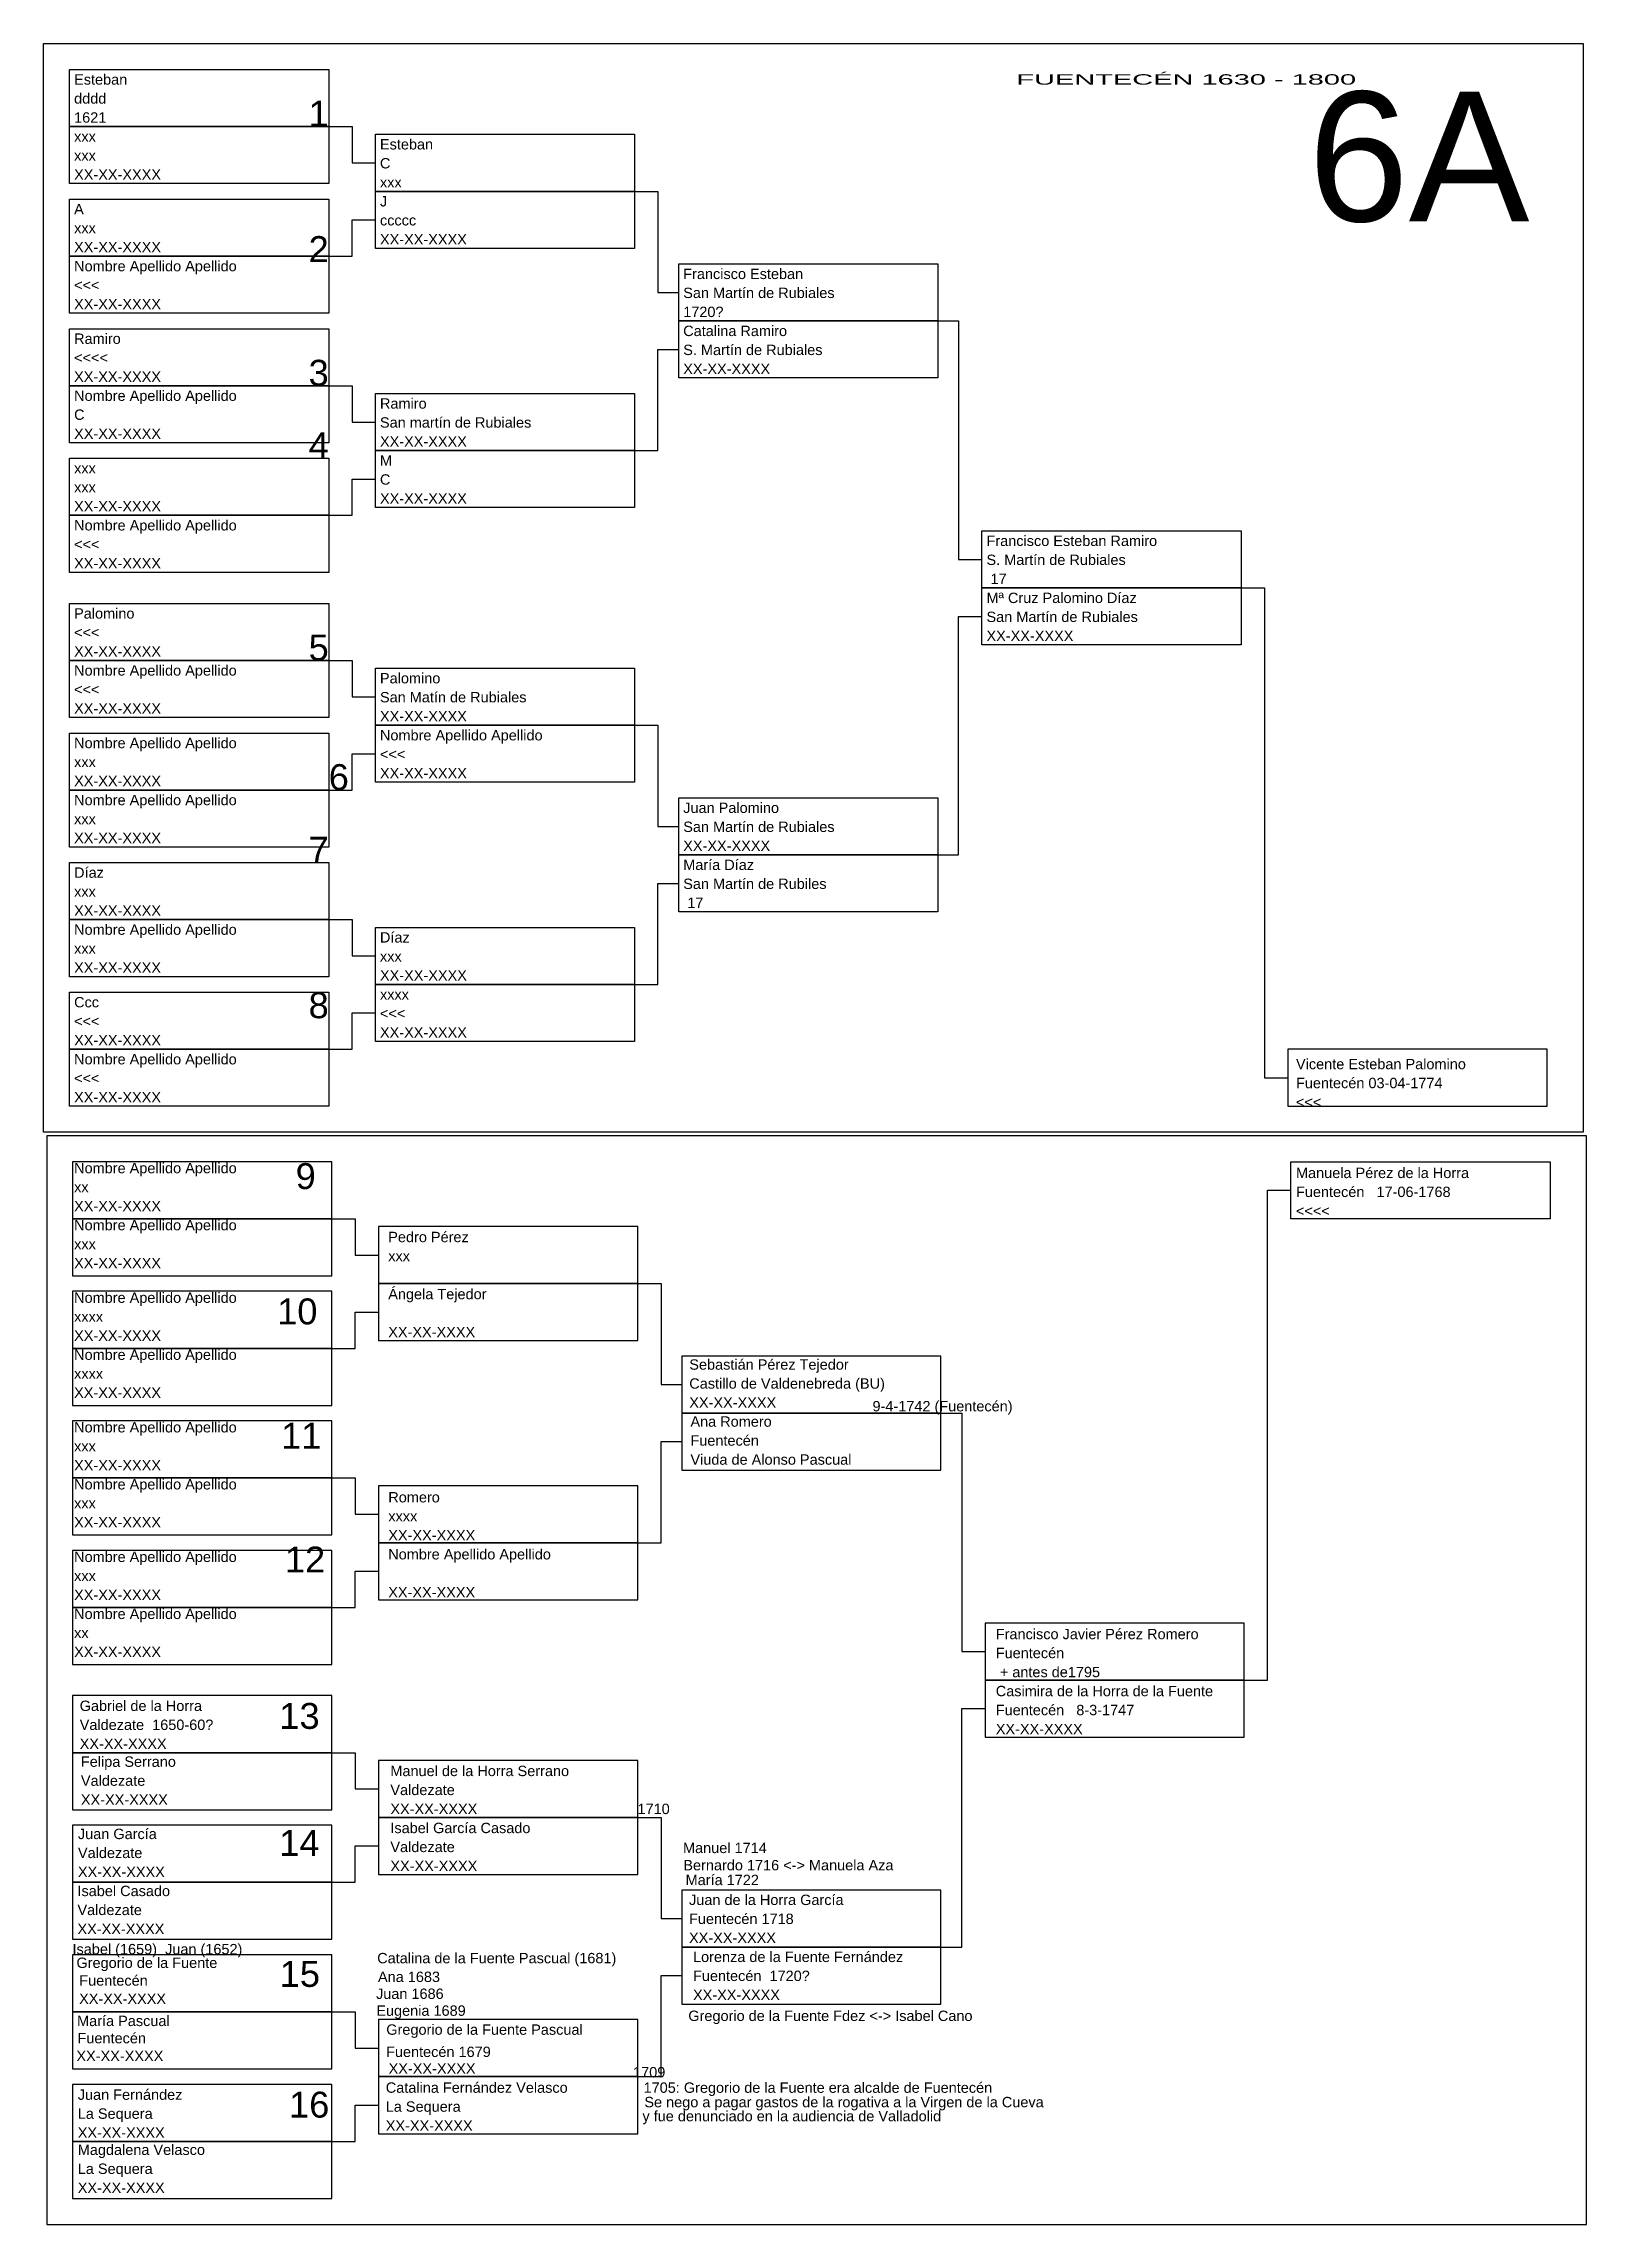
# Model space of a CAD drawing. Header units: millimetres. Extents: x -16844 to 23151, y -8543 to 4892.
# Drawn here: x -2192.4 to -1894.8, y -0.7 to 420 of the extents above; entities that cross this region are included whole.
import ezdxf
from ezdxf.enums import TextEntityAlignment as Align

# ---------------------------------------------------------------- set-up
doc = ezdxf.new("R2010")
doc.units = ezdxf.units.MM
doc.layers.add('González', color=160, linetype='Continuous')
doc.styles.add('Arial', font='arial.ttf', dxfattribs={"height": 0.01})

msp = doc.modelspace()

# ---------------------------------------------------------------- texts
at = {"style": 'Arial'}
for s, p in [('1', (-2137.38, 404)), ('2', (-2137.38, 377.86)), ('3', (-2137.38, 354)), ('4', (-2137.38, 340)), ('5', (-2137.38, 301)), ('6', (-2133.5, 276)), ('7', (-2137.38, 262)), ('8', (-2137.38, 231.99)), ('9', (-2139.88, 199.03)), ('10', (-2139.56, 172.93)), ('11', (-2138.8, 148.95)), ('12', (-2138.07, 125.06)), ('13', (-2139.14, 94.89)), ('14', (-2139.16, 70.38)), ('15', (-2139.07, 45.12)), ('16', (-2137.27, 19.9))]:
    msp.add_text(s, height=5, dxfattribs=at).set_placement(p, align=Align.RIGHT)
at = {"layer": 'González', "style": 'Arial'}
msp.add_text('6A', height=25, dxfattribs=at).set_placement((-1905.76, 385.72), align=Align.RIGHT)

# ---------------------------------------------------------------- blocks, each defined once
blk = doc.blocks.new('Hoja superior')
for points in [[(0, 210), (297, 210), (297, 0), (0, 0)], [(5, 205), (55, 205), (55, 194), (5, 194)], [(5, 194), (55, 194), (55, 183), (5, 183)], [(64, 192.5), (114, 192.5), (114, 181.5), (64, 181.5)], [(64, 181.5), (114, 181.5), (114, 170.5), (64, 170.5)], [(5, 180), (55, 180), (55, 169), (5, 169)], [(5, 169), (55, 169), (55, 158), (5, 158)], [(122.5, 167.5), (172.5, 167.5), (172.5, 156.5), (122.5, 156.5)], [(122.5, 156.5), (172.5, 156.5), (172.5, 145.5), (122.5, 145.5)], [(5, 155), (55, 155), (55, 144), (5, 144)], [(5, 144), (55, 144), (55, 133), (5, 133)], [(64, 142.5), (114, 142.5), (114, 131.5), (64, 131.5)], [(64, 131.5), (114, 131.5), (114, 120.5), (64, 120.5)], [(5, 130), (55, 130), (55, 119), (5, 119)], [(5, 119), (55, 119), (55, 108), (5, 108)], [(181, 116), (231, 116), (231, 105), (181, 105)], [(5, 102), (55, 102), (55, 91), (5, 91)], [(181, 105), (231, 105), (231, 94), (181, 94)], [(5, 91), (55, 91), (55, 80), (5, 80)], [(64, 89.5), (114, 89.5), (114, 78.5), (64, 78.5)], [(5, 77), (55, 77), (55, 66), (5, 66)], [(64, 78.5), (114, 78.5), (114, 67.5), (64, 67.5)], [(5, 66), (55, 66), (55, 55), (5, 55)], [(122.5, 64.5), (172.5, 64.5), (172.5, 53.5), (122.5, 53.5)], [(5, 52), (55, 52), (55, 41), (5, 41)], [(122.5, 53.5), (172.5, 53.5), (172.5, 42.5), (122.5, 42.5)], [(5, 41), (55, 41), (55, 30), (5, 30)], [(64, 39.5), (114, 39.5), (114, 28.5), (64, 28.5)], [(5, 27), (55, 27), (55, 16), (5, 16)], [(64, 28.5), (114, 28.5), (114, 17.5), (64, 17.5)], [(5, 16), (55, 16), (55, 5), (5, 5)], [(240, 5), (290, 5), (290, 16), (240, 16)]]:
    blk.add_lwpolyline(points, close=True)
for points in [[(55, 194), (59.5, 194), (59.5, 187), (64, 187)], [(114, 181.5), (118.5, 181.5), (118.5, 162), (122.5, 162)], [(55, 169), (59.5, 169), (59.5, 176), (64, 176)], [(172.5, 156.5), (176.5, 156.5), (176.5, 110.5), (181, 110.5)], [(114, 131.5), (118.5, 131.5), (118.5, 151), (122.5, 151)], [(55, 144), (59.5, 144), (59.5, 137), (64, 137)], [(55, 119), (59.5, 119), (59.5, 126), (64, 126)], [(231, 105), (235.5, 105), (235.5, 10.5), (240, 10.5)], [(172.5, 53.5), (176.5, 53.5), (176.5, 99.5), (181, 99.5)], [(55, 91), (59.5, 91), (59.5, 84), (64, 84)], [(114, 78.5), (118.5, 78.5), (118.5, 59), (122.5, 59)], [(55, 66), (59.5, 66), (59.5, 73), (64, 73)], [(114, 28.5), (118.5, 28.5), (118.5, 48), (122.5, 48)], [(55, 41), (59.5, 41), (59.5, 34), (64, 34)], [(55, 16), (59.5, 16), (59.5, 23), (64, 23)]]:
    blk.add_lwpolyline(points)
blk = doc.blocks.new('Hoja inferior')
for points in [[(0, -210), (297, -210), (297, 0), (0, 0)], [(5, -16), (55, -16), (55, -5), (5, -5)], [(240, -5), (290, -5), (290, -16), (240, -16)], [(5, -27), (55, -27), (55, -16), (5, -16)], [(64, -28.5), (114, -28.5), (114, -17.5), (64, -17.5)], [(64, -39.5), (114, -39.5), (114, -28.5), (64, -28.5)], [(5, -41), (55, -41), (55, -30), (5, -30)], [(5, -52), (55, -52), (55, -41), (5, -41)], [(122.5, -53.5), (172.5, -53.5), (172.5, -42.5), (122.5, -42.5)], [(122.5, -64.5), (172.5, -64.5), (172.5, -53.5), (122.5, -53.5)], [(5, -66), (55, -66), (55, -55), (5, -55)], [(5, -77), (55, -77), (55, -66), (5, -66)], [(64, -78.5), (114, -78.5), (114, -67.5), (64, -67.5)], [(64, -89.5), (114, -89.5), (114, -78.5), (64, -78.5)], [(5, -91), (55, -91), (55, -80), (5, -80)], [(5, -102), (55, -102), (55, -91), (5, -91)], [(181, -105), (231, -105), (231, -94), (181, -94)], [(181, -116), (231, -116), (231, -105), (181, -105)], [(5, -119), (55, -119), (55, -108), (5, -108)], [(5, -130), (55, -130), (55, -119), (5, -119)], [(64, -131.5), (114, -131.5), (114, -120.5), (64, -120.5)], [(5, -144), (55, -144), (55, -133), (5, -133)], [(64, -142.5), (114, -142.5), (114, -131.5), (64, -131.5)], [(5, -155), (55, -155), (55, -144), (5, -144)], [(122.5, -156.5), (172.5, -156.5), (172.5, -145.5), (122.5, -145.5)], [(5, -169), (55, -169), (55, -158), (5, -158)], [(122.5, -167.5), (172.5, -167.5), (172.5, -156.5), (122.5, -156.5)], [(5, -180), (55, -180), (55, -169), (5, -169)], [(64, -181.5), (114, -181.5), (114, -170.5), (64, -170.5)], [(5, -194), (55, -194), (55, -183), (5, -183)], [(64, -192.5), (114, -192.5), (114, -181.5), (64, -181.5)], [(5, -205), (55, -205), (55, -194), (5, -194)]]:
    blk.add_lwpolyline(points, close=True)
for points in [[(231, -105), (235.5, -105), (235.5, -10.5), (240, -10.5)], [(55, -16), (59.5, -16), (59.5, -23), (64, -23)], [(114, -28.5), (118.5, -28.5), (118.5, -48), (122.5, -48)], [(55, -41), (59.5, -41), (59.5, -34), (64, -34)], [(172.5, -53.5), (176.5, -53.5), (176.5, -99.5), (181, -99.5)], [(114, -78.5), (118.5, -78.5), (118.5, -59), (122.5, -59)], [(55, -66), (59.5, -66), (59.5, -73), (64, -73)], [(55, -91), (59.5, -91), (59.5, -84), (64, -84)], [(172.5, -156.5), (176.5, -156.5), (176.5, -110.5), (181, -110.5)], [(55, -119), (59.5, -119), (59.5, -126), (64, -126)], [(114, -131.5), (118.5, -131.5), (118.5, -151), (122.5, -151)], [(55, -144), (59.5, -144), (59.5, -137), (64, -137)], [(114, -181.5), (118.5, -181.5), (118.5, -162), (122.5, -162)], [(55, -169), (59.5, -169), (59.5, -176), (64, -176)], [(55, -194), (59.5, -194), (59.5, -187), (64, -187)]]:
    blk.add_lwpolyline(points)
blk = doc.blocks.new('Casilla')
at = {"style": 'Arial'}
for tag, p in [('NOMBRE', (0.88, 8.08)), ('LUGAR_NACIMIENTO', (0.88, 4.42)), ('FECHA', (0.88, 0.75))]:
    blk.add_attdef(tag, p, '', height=2, dxfattribs=at)
blk = doc.blocks.new('Hermanos')
at = {"style": 'Arial'}
blk.add_attdef('NOMBRE', (0, 0), '', height=2, dxfattribs=at)

# ---------------------------------------------------------------- block references
for name, p, values in [('Casilla', (-2187.38, 404), {'NOMBRE': 'Esteban', 'LUGAR_NACIMIENTO': 'dddd', 'FECHA': '1621'}), ('Casilla', (-2187.38, 393), {'NOMBRE': 'xxx', 'LUGAR_NACIMIENTO': 'xxx', 'FECHA': 'XX-XX-XXXX'}), ('Casilla', (-2128.38, 391.5), {'NOMBRE': 'Esteban', 'LUGAR_NACIMIENTO': 'C', 'FECHA': 'xxx'}), ('Casilla', (-2187.38, 379), {'NOMBRE': 'A', 'LUGAR_NACIMIENTO': 'xxx', 'FECHA': 'XX-XX-XXXX'}), ('Casilla', (-2128.38, 380.5), {'NOMBRE': 'J', 'LUGAR_NACIMIENTO': 'ccccc', 'FECHA': 'XX-XX-XXXX'}), ('Casilla', (-2187.38, 368), {'NOMBRE': 'Nombre Apellido Apellido', 'LUGAR_NACIMIENTO': '<<<', 'FECHA': 'XX-XX-XXXX'}), ('Casilla', (-2069.88, 366.5), {'NOMBRE': 'Francisco Esteban', 'LUGAR_NACIMIENTO': 'San Martín de Rubiales', 'FECHA': '1720?'}), ('Casilla', (-2187.38, 354), {'NOMBRE': 'Ramiro', 'LUGAR_NACIMIENTO': '<<<<', 'FECHA': 'XX-XX-XXXX'}), ('Casilla', (-2069.88, 355.5), {'NOMBRE': 'Catalina Ramiro', 'LUGAR_NACIMIENTO': 'S. Martín de Rubiales', 'FECHA': 'XX-XX-XXXX'}), ('Casilla', (-2187.38, 343), {'NOMBRE': 'Nombre Apellido Apellido', 'LUGAR_NACIMIENTO': 'C', 'FECHA': 'XX-XX-XXXX'}), ('Casilla', (-2128.38, 341.5), {'NOMBRE': 'Ramiro', 'LUGAR_NACIMIENTO': 'San martín de Rubiales', 'FECHA': 'XX-XX-XXXX'}), ('Casilla', (-2187.38, 329), {'NOMBRE': 'xxx', 'LUGAR_NACIMIENTO': 'xxx', 'FECHA': 'XX-XX-XXXX'}), ('Casilla', (-2128.38, 330.5), {'NOMBRE': 'M', 'LUGAR_NACIMIENTO': 'C', 'FECHA': 'XX-XX-XXXX'}), ('Casilla', (-2187.38, 318), {'NOMBRE': 'Nombre Apellido Apellido', 'LUGAR_NACIMIENTO': '<<<', 'FECHA': 'XX-XX-XXXX'}), ('Casilla', (-2011.38, 315), {'NOMBRE': 'Francisco Esteban Ramiro', 'LUGAR_NACIMIENTO': 'S. Martín de Rubiales', 'FECHA': ' 17'}), ('Casilla', (-2011.38, 304), {'NOMBRE': 'Mª Cruz Palomino Díaz', 'LUGAR_NACIMIENTO': 'San Martín de Rubiales', 'FECHA': 'XX-XX-XXXX'}), ('Casilla', (-2187.38, 301), {'NOMBRE': 'Palomino', 'LUGAR_NACIMIENTO': '<<<', 'FECHA': 'XX-XX-XXXX'}), ('Casilla', (-2187.38, 290), {'NOMBRE': 'Nombre Apellido Apellido', 'LUGAR_NACIMIENTO': '<<<', 'FECHA': 'XX-XX-XXXX'}), ('Casilla', (-2128.38, 288.5), {'NOMBRE': 'Palomino', 'LUGAR_NACIMIENTO': 'San Matín de Rubiales', 'FECHA': 'XX-XX-XXXX'}), ('Casilla', (-2187.38, 276), {'NOMBRE': 'Nombre Apellido Apellido', 'LUGAR_NACIMIENTO': 'xxx', 'FECHA': 'XX-XX-XXXX'}), ('Casilla', (-2128.38, 277.5), {'NOMBRE': 'Nombre Apellido Apellido', 'LUGAR_NACIMIENTO': '<<<', 'FECHA': 'XX-XX-XXXX'}), ('Casilla', (-2187.38, 265), {'NOMBRE': 'Nombre Apellido Apellido', 'LUGAR_NACIMIENTO': 'xxx', 'FECHA': 'XX-XX-XXXX'}), ('Casilla', (-2069.88, 263.5), {'NOMBRE': 'Juan Palomino', 'LUGAR_NACIMIENTO': 'San Martín de Rubiales', 'FECHA': 'XX-XX-XXXX'}), ('Casilla', (-2187.38, 251), {'NOMBRE': 'Díaz', 'LUGAR_NACIMIENTO': 'xxx', 'FECHA': 'XX-XX-XXXX'}), ('Casilla', (-2069.88, 252.5), {'NOMBRE': 'María Díaz', 'LUGAR_NACIMIENTO': 'San Martín de Rubiles', 'FECHA': ' 17'}), ('Casilla', (-2187.38, 240), {'NOMBRE': 'Nombre Apellido Apellido', 'LUGAR_NACIMIENTO': 'xxx', 'FECHA': 'XX-XX-XXXX'}), ('Casilla', (-2128.38, 238.5), {'NOMBRE': 'Díaz', 'LUGAR_NACIMIENTO': 'xxx', 'FECHA': 'XX-XX-XXXX'}), ('Casilla', (-2187.38, 226), {'NOMBRE': 'Ccc', 'LUGAR_NACIMIENTO': '<<<', 'FECHA': 'XX-XX-XXXX'}), ('Casilla', (-2128.38, 227.5), {'NOMBRE': 'xxxx', 'LUGAR_NACIMIENTO': '<<<', 'FECHA': 'XX-XX-XXXX'}), ('Casilla', (-2187.38, 215), {'NOMBRE': 'Nombre Apellido Apellido', 'LUGAR_NACIMIENTO': '<<<', 'FECHA': 'XX-XX-XXXX'}), ('Casilla', (-1951.68, 214.07), {'NOMBRE': 'Vicente Esteban Palomino', 'LUGAR_NACIMIENTO': 'Fuentecén 03-04-1774', 'FECHA': '<<<'}), ('Casilla', (-2187.38, 194), {'NOMBRE': 'Nombre Apellido Apellido', 'LUGAR_NACIMIENTO': 'xx', 'FECHA': 'XX-XX-XXXX'}), ('Casilla', (-1951.68, 193.07), {'NOMBRE': 'Manuela Pérez de la Horra', 'LUGAR_NACIMIENTO': 'Fuentecén   17-06-1768', 'FECHA': '<<<<'}), ('Casilla', (-2187.38, 183), {'NOMBRE': 'Nombre Apellido Apellido', 'LUGAR_NACIMIENTO': 'xxx', 'FECHA': 'XX-XX-XXXX'}), ('Casilla', (-2187.38, 169), {'NOMBRE': 'Nombre Apellido Apellido', 'LUGAR_NACIMIENTO': 'xxxx', 'FECHA': 'XX-XX-XXXX'}), ('Casilla', (-2187.38, 158), {'NOMBRE': 'Nombre Apellido Apellido', 'LUGAR_NACIMIENTO': 'xxxx', 'FECHA': 'XX-XX-XXXX'}), ('Casilla', (-2068.71, 156.1), {'NOMBRE': 'Sebastián Pérez Tejedor', 'LUGAR_NACIMIENTO': 'Castillo de Valdenebreda (BU)', 'FECHA': 'XX-XX-XXXX'}), ('Hermanos', (-2032.49, 156.14), {'NOMBRE': '9-4-1742 (Fuentecén)'}), ('Casilla', (-2187.38, 144), {'NOMBRE': 'Nombre Apellido Apellido', 'LUGAR_NACIMIENTO': 'xxx', 'FECHA': 'XX-XX-XXXX'}), ('Casilla', (-2068.49, 145.1), {'NOMBRE': 'Ana Romero', 'LUGAR_NACIMIENTO': 'Fuentecén', 'FECHA': 'Viuda de Alonso Pascual'}), ('Casilla', (-2187.38, 133), {'NOMBRE': 'Nombre Apellido Apellido', 'LUGAR_NACIMIENTO': 'xxx', 'FECHA': 'XX-XX-XXXX'}), ('Casilla', (-2126.77, 130.5), {'NOMBRE': 'Romero', 'LUGAR_NACIMIENTO': 'xxxx', 'FECHA': 'XX-XX-XXXX'}), ('Casilla', (-2187.38, 119), {'NOMBRE': 'Nombre Apellido Apellido', 'LUGAR_NACIMIENTO': 'xxx', 'FECHA': 'XX-XX-XXXX'}), ('Casilla', (-2187.38, 108), {'NOMBRE': 'Nombre Apellido Apellido', 'LUGAR_NACIMIENTO': 'xx', 'FECHA': 'XX-XX-XXXX'}), ('Casilla', (-2009.59, 104.11), {'NOMBRE': 'Francisco Javier Pérez Romero', 'LUGAR_NACIMIENTO': 'Fuentecén', 'FECHA': ' + antes de1795'}), ('Casilla', (-2009.59, 93.11), {'NOMBRE': 'Casimira de la Horra de la Fuente', 'LUGAR_NACIMIENTO': 'Fuentecén   8-3-1747', 'FECHA': 'XX-XX-XXXX'}), ('Casilla', (-2186.3, 90.26), {'NOMBRE': 'Gabriel de la Horra', 'LUGAR_NACIMIENTO': 'Valdezate  1650-60?', 'FECHA': 'XX-XX-XXXX'}), ('Casilla', (-2186.07, 79.49), {'NOMBRE': 'Felipa Serrano', 'LUGAR_NACIMIENTO': 'Valdezate', 'FECHA': 'XX-XX-XXXX'}), ('Casilla', (-2126.37, 77.7), {'NOMBRE': 'Manuel de la Horra Serrano', 'LUGAR_NACIMIENTO': 'Valdezate', 'FECHA': 'XX-XX-XXXX'}), ('Hermanos', (-2077.82, 78.46), {'NOMBRE': '1710'}), ('Casilla', (-2186.64, 65.55), {'NOMBRE': 'Juan García', 'LUGAR_NACIMIENTO': 'Valdezate', 'FECHA': 'XX-XX-XXXX'}), ('Casilla', (-2126.37, 66.7), {'NOMBRE': 'Isabel García Casado', 'LUGAR_NACIMIENTO': 'Valdezate', 'FECHA': 'XX-XX-XXXX'}), ('Hermanos', (-2069.04, 70.93), {'NOMBRE': 'Manuel 1714'}), ('Hermanos', (-2068.98, 67.6), {'NOMBRE': 'Bernardo 1716 <-> Manuela Aza'}), ('Casilla', (-2186.73, 54.55), {'NOMBRE': 'Isabel Casado', 'LUGAR_NACIMIENTO': 'Valdezate', 'FECHA': 'XX-XX-XXXX'}), ('Hermanos', (-2068.54, 64.75), {'NOMBRE': 'María 1722'}), ('Casilla', (-2068.76, 52.83), {'NOMBRE': 'Juan de la Horra García', 'LUGAR_NACIMIENTO': 'Fuentecén 1718', 'FECHA': 'XX-XX-XXXX'}), ('Hermanos', (-2186.81, 51.4), {'NOMBRE': 'Isabel (1659)  Juan (1652)'}), ('Hermanos', (-2186.05, 48.77), {'NOMBRE': 'Gregorio de la Fuente'}), ('Hermanos', (-2128.03, 49.67), {'NOMBRE': 'Catalina de la Fuente Pascual (1681)'}), ('Casilla', (-2067.99, 41.83), {'NOMBRE': 'Lorenza de la Fuente Fernández', 'LUGAR_NACIMIENTO': 'Fuentecén  1720?', 'FECHA': 'XX-XX-XXXX'}), ('Hermanos', (-2185.5, 45.35), {'NOMBRE': 'Fuentecén'}), ('Hermanos', (-2127.88, 46.06), {'NOMBRE': 'Ana 1683'}), ('Hermanos', (-2128.26, 42.8), {'NOMBRE': 'Juan 1686'}), ('Hermanos', (-2128.2, 39.54), {'NOMBRE': 'Eugenia 1689'}), ('Hermanos', (-2126.28, 35.88), {'NOMBRE': 'Gregorio de la Fuente Pascual'}), ('Hermanos', (-2068.02, 38.54), {'NOMBRE': 'Gregorio de la Fuente Fdez <-> Isabel Cano'}), ('Hermanos', (-2126.32, 31.59), {'NOMBRE': 'Fuentecén 1679'}), ('Hermanos', (-2078.67, 27.66), {'NOMBRE': '1709'}), ('Casilla', (-2186.67, 15.25), {'NOMBRE': 'Juan Fernández', 'LUGAR_NACIMIENTO': 'La Sequera', 'FECHA': 'XX-XX-XXXX'}), ('Casilla', (-2127.26, 16.61), {'NOMBRE': 'Catalina Fernández Velasco', 'LUGAR_NACIMIENTO': 'La Sequera', 'FECHA': 'XX-XX-XXXX'}), ('Casilla', (-2186.67, 4.62), {'NOMBRE': 'Magdalena Velasco', 'LUGAR_NACIMIENTO': 'La Sequera', 'FECHA': 'XX-XX-XXXX'})]:
    msp.add_blockref(name, p).add_auto_attribs(values)
ref = msp.add_blockref('Hermanos', (-2004.73, 412.09))
ref.add_attrib('NOMBRE', 'FUENTECÉN 1630 - 1800', (-2004.73, 412.09), dxfattribs={"height": 2, "style": 'Arial', "width": 2})
ref = msp.add_blockref('Casilla', (-2126.77, 180.7))
ref.add_attrib('NOMBRE', 'Pedro Pérez', (-2125.9, 188.78), dxfattribs={"height": 2, "style": 'Arial'})
ref.add_attrib('LUGAR_NACIMIENTO', 'xxx', (-2125.9, 185.11), dxfattribs={"height": 2, "style": 'Arial'})
ref = msp.add_blockref('Casilla', (-2126.77, 169.7))
ref.add_attrib('NOMBRE', 'Ángela Tejedor', (-2125.9, 177.78), dxfattribs={"height": 2, "style": 'Arial'})
ref.add_attrib('FECHA', 'XX-XX-XXXX', (-2125.9, 170.45), dxfattribs={"height": 2, "style": 'Arial'})
ref = msp.add_blockref('Casilla', (-2126.77, 119.5))
ref.add_attrib('NOMBRE', 'Nombre Apellido Apellido', (-2125.9, 127.58), dxfattribs={"height": 2, "style": 'Arial'})
ref.add_attrib('FECHA', 'XX-XX-XXXX', (-2125.9, 120.25), dxfattribs={"height": 2, "style": 'Arial'})
ref = msp.add_blockref('Casilla', (-2186.41, 41.08))
ref.add_attrib('FECHA', 'XX-XX-XXXX', (-2185.53, 41.83), dxfattribs={"height": 2, "style": 'Arial'})
ref = msp.add_blockref('Casilla', (-2186.79, 36.81))
ref.add_attrib('FECHA', 'María Pascual', (-2185.92, 37.56), dxfattribs={"height": 2, "style": 'Arial'})
ref = msp.add_blockref('Casilla', (-2186.72, 33.48))
ref.add_attrib('FECHA', 'Fuentecén', (-2185.84, 34.23), dxfattribs={"height": 2, "style": 'Arial'})
ref = msp.add_blockref('Casilla', (-2186.93, 30.05))
ref.add_attrib('FECHA', 'XX-XX-XXXX', (-2186.05, 30.8), dxfattribs={"height": 2, "style": 'Arial'})
ref = msp.add_blockref('Casilla', (-2126.71, 27.62))
ref.add_attrib('FECHA', 'XX-XX-XXXX', (-2125.83, 28.37), dxfattribs={"height": 2, "style": 'Arial'})
ref = msp.add_blockref('Hermanos', (-2076.65, 24.68))
ref.add_attrib('NOMBRE', '1705: Gregorio de la Fuente era alcalde de Fuentecén', (-2076.65, 24.68), dxfattribs={"color": 152, "height": 2, "style": 'Arial'})
ref = msp.add_blockref('Hermanos', (-2076.87, 19.19))
ref.add_attrib('NOMBRE', 'y fue denunciado en la audiencia de Valladolid', (-2076.87, 19.19), dxfattribs={"color": 152, "height": 2, "style": 'Arial'})
ref = msp.add_blockref('Hermanos', (-2076.5, 21.9))
ref.add_attrib('NOMBRE', 'Se nego a pagar gastos de la rogativa a la Virgen de la Cueva', (-2076.5, 21.9), dxfattribs={"color": 152, "height": 2, "style": 'Arial'})
at = {"layer": 'González'}
for name, p in [('Hoja superior', (-2192.38, 210)), ('Hoja inferior', (-2191.78, 209.3))]:
    msp.add_blockref(name, p, dxfattribs=at)

msp.set_redraw_order([(e.dxf.handle, doc.entitydb.next_handle()) for e in msp.query("TEXT MTEXT ATTDEF DIMENSION ARC_DIMENSION")])  # texts and dimensions are drawn at this point

doc.saveas('drawing.dxf')
